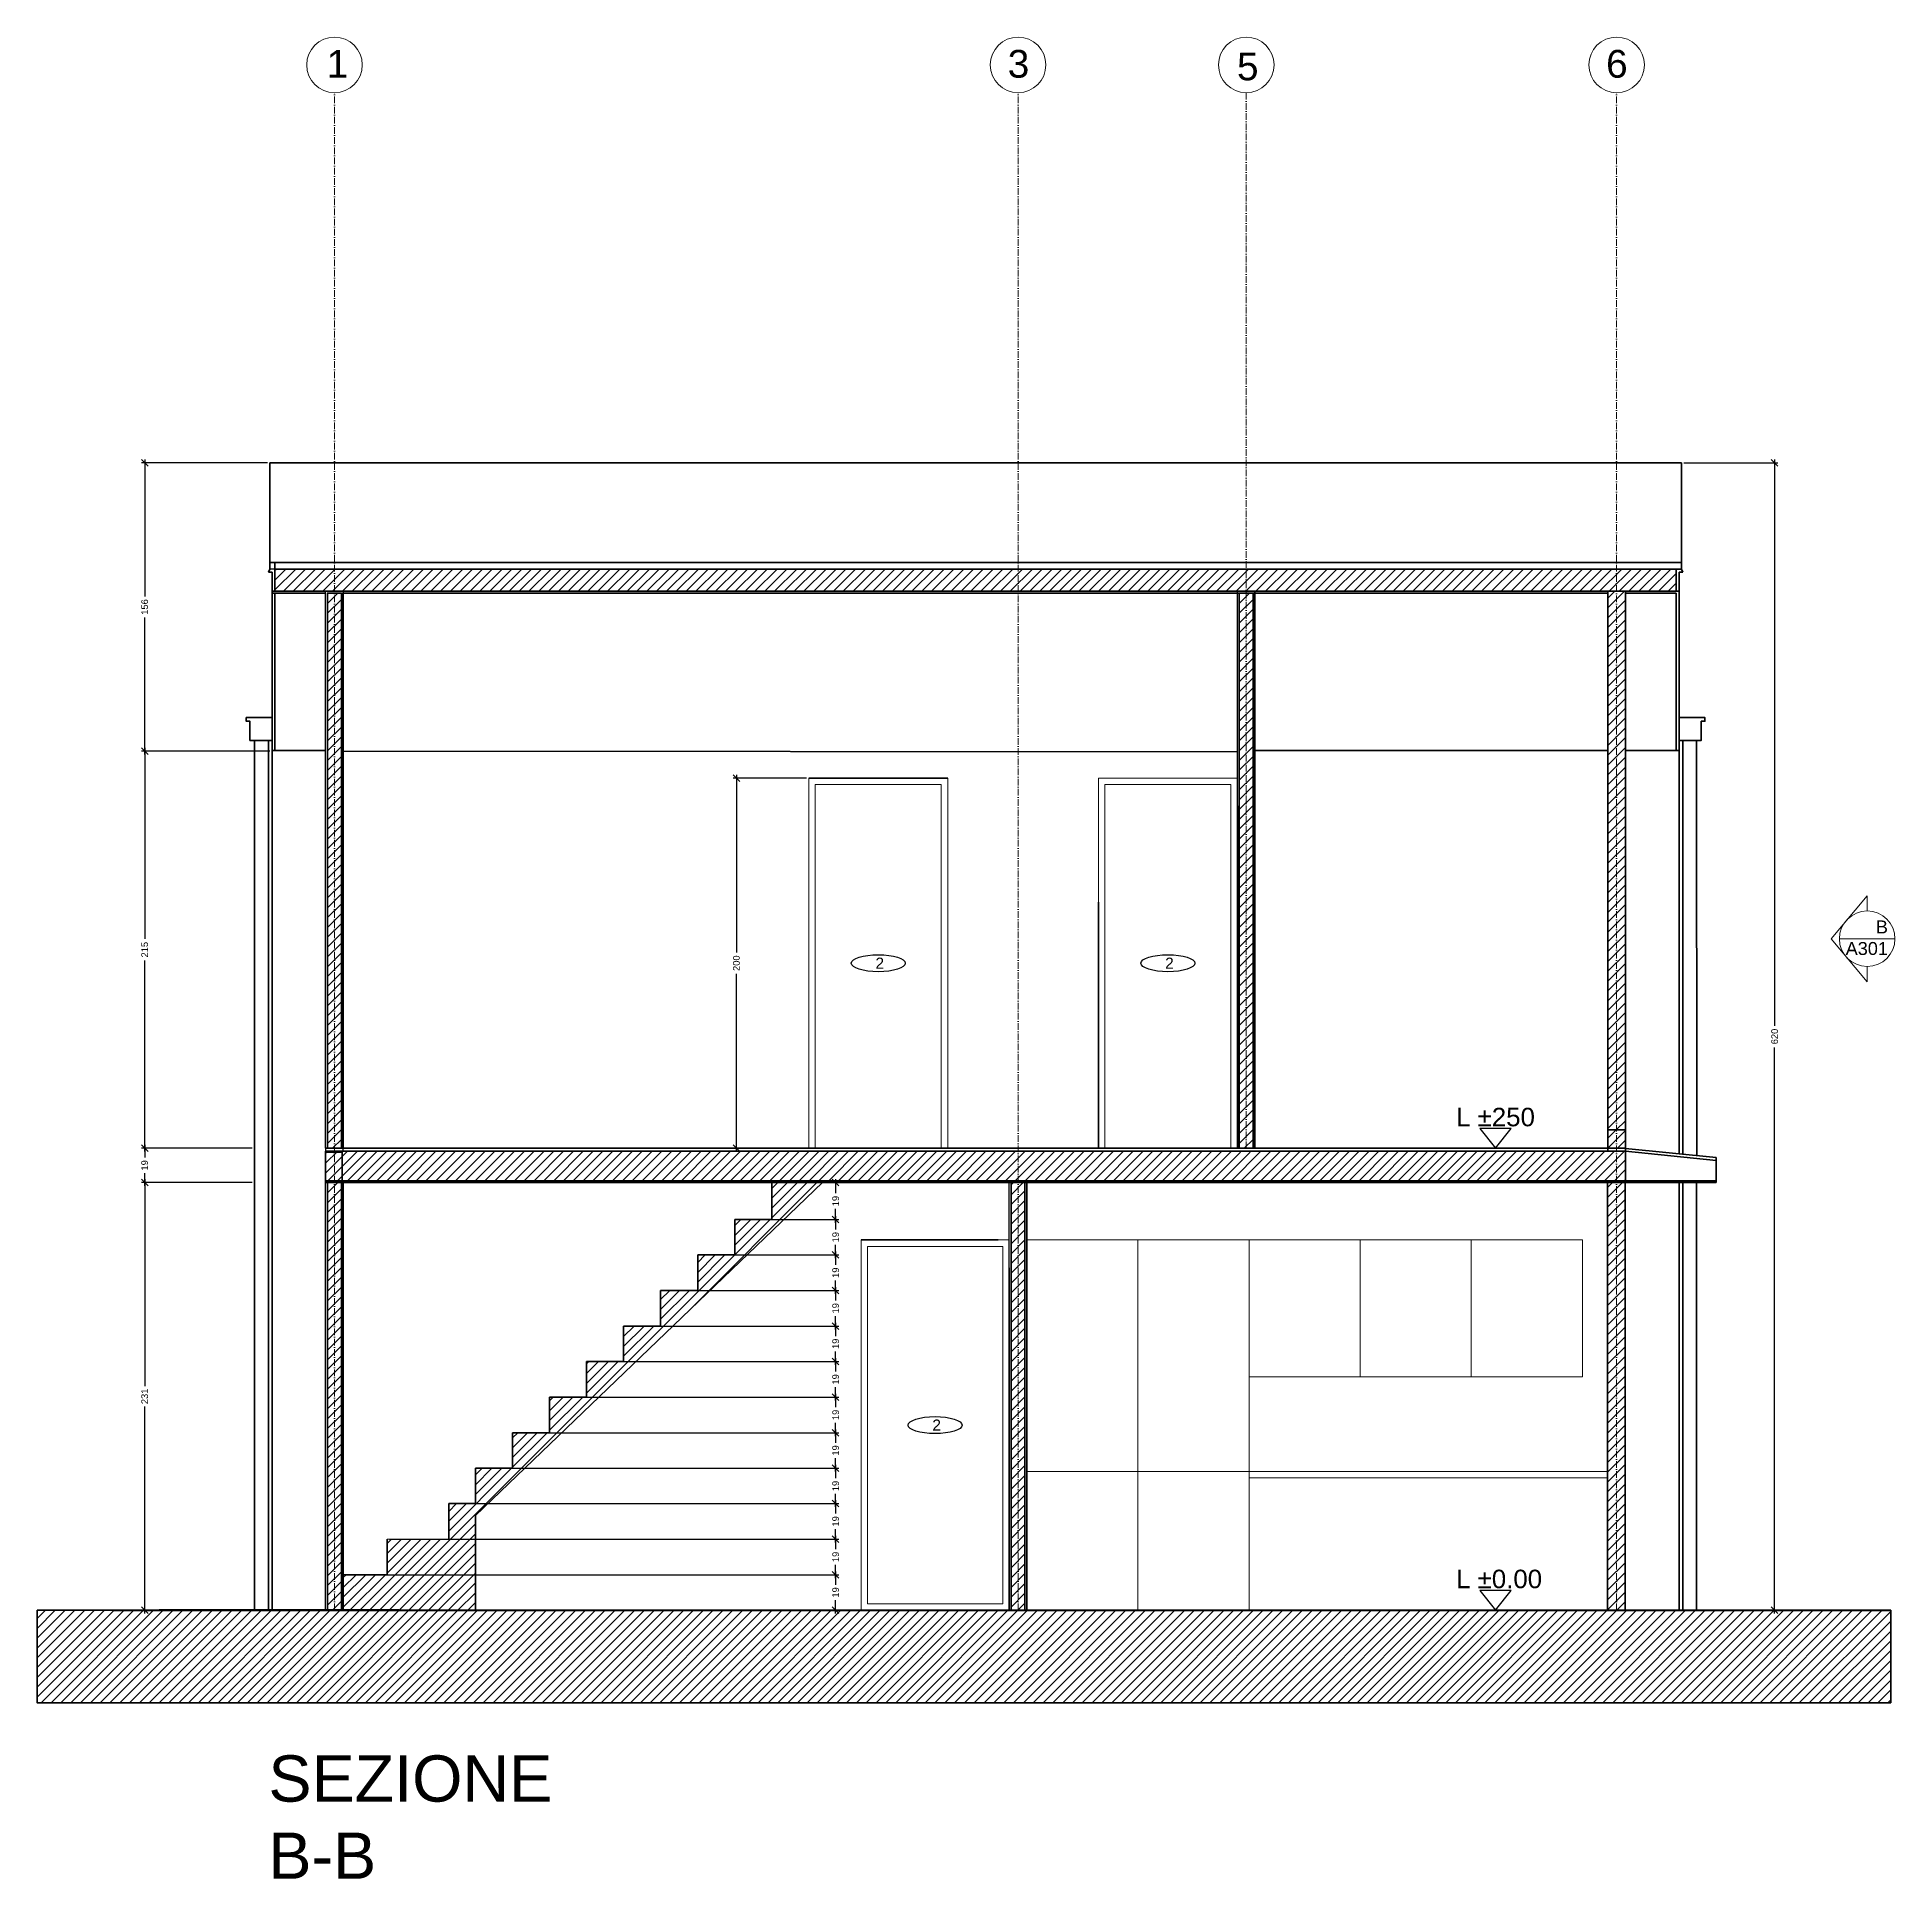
# Model space of a CAD drawing. Header units: inches. Extents: x 1080 to 7442, y 249 to 3242.
# Drawn here: x 2500 to 3504, y 249 to 1244 of the extents above; entities that cross this region are included whole.
import ezdxf

# ---------------------------------------------------------------- set-up
doc = ezdxf.new("R2010")
doc.units = ezdxf.units.IN
doc.header["$MEASUREMENT"] = 0
doc.linetypes.add('ACAD_ISO10W100', pattern=[18, 12, -3, 0, -3])
for name, color, linetype, lineweight in [('ARREDI', 8, 'Continuous', 18), ('CAMPITURE', 7, 'Continuous', 25), ('INFISSI', 130, 'Continuous', 13), ('NUMERAZIONE', 30, 'Continuous', 25), ('quote nuove', 253, 'Continuous', 18), ('STRUTTURA', 7, 'Continuous', 35)]:
    doc.layers.add(name, color=color, linetype=linetype, lineweight=lineweight)
doc.styles.add('ARIAL', font='Arial.ttf')
doc.styles.get("Standard").update_dxf_attribs({"font": 'Arial.ttf'})
doc.dimstyles.new('TICK_36', dxfattribs={"dimtxt": 3.6, "dimasz": 3.6, "dimexe": 1.8, "dimexo": 1.2, "dimgap": 1.8, "dimtad": 0, "dimdec": 0, "dimzin": 0, "dimdsep": 46, "dimtxsty": 'ARIAL', "dimblk": 'OBLIQUE', "dimcen": 1.8, "dimdle": 1.8, "dimclrd": 256, "dimclrt": 256, "dimadec": 0, "dimazin": 0, "dimtfac": 1, "dimtdec": 0, "dimtmove": 1, "dimatfit": 3, "dimldrblk": 'OPEN90', "dimfxl": 1, "dimtfill": 1, "dimtolj": 1, "dimtzin": 0, "dimarcsym": 0})
pattern_1 = [(45, (2495.4244, -1418.4043), (-2.6516504, 2.6516504), [])]

msp = doc.modelspace()

# ---------------------------------------------------------------- texts
at = {"layer": 'NUMERAZIONE'}
for s, p in [('L ±250', (3266.6, 655.6)), ('L ±0.00', (3266.6, 406.1))]:
    msp.add_text(s, height=9.99, dxfattribs=at).set_placement(p)
at = {"layer": 'NUMERAZIONE', "lineweight": 0, "insert": (3499.8, 766.8), "char_height": 7, "attachment_point": 3}
msp.add_mtext_dynamic_manual_height_columns('\\pt7,14;  B\\P\\pi-7,l7,tz;A301', width=18.82, gutter_width=12.5, heights=[0], dxfattribs=at)
at = {"layer": 'NUMERAZIONE', "ltscale": 0.1, "char_height": 6, "attachment_point": 1}
for insert in [(2953.1, 746.7), (3109.5, 746.7), (2983.8, 497.2)]:
    msp.add_mtext_dynamic_manual_height_columns('2', width=0.582, gutter_width=12.5, heights=[0], dxfattribs=dict(at, insert=insert))
at = {"layer": 'quote nuove', "color": 253, "lineweight": 0, "char_height": 15, "attachment_point": 1}
for s, insert in [('1', (2656.8, 1237)), ('3', (3024.5, 1237)), ('5', (3148.3, 1235.6)), ('6', (3347.6, 1237))]:
    msp.add_mtext_dynamic_manual_height_columns(s, width=15.192, gutter_width=12.5, heights=[0], dxfattribs=dict(at, insert=insert))
at = {"layer": 'STRUTTURA', "ltscale": 0.1, "insert": (2625.3, 315.8), "char_height": 25, "attachment_point": 1}
msp.add_mtext_dynamic_manual_height_columns('SEZIONE B-B', width=23.993, gutter_width=12.5, heights=[0], dxfattribs=at)

# ---------------------------------------------------------------- blocks, each defined once
blk = doc.blocks.new('_Oblique')
at = {"color": 0, "linetype": 'ByBlock', "lineweight": -2}
blk.add_line((-0.5, -0.5), (0.5, 0.5), dxfattribs=at)
blk = doc.blocks.new('*D54')
at = {"layer": 'quote nuove', "color": 0, "lineweight": -2, "transparency": 16777216}
for p, q in [((3389.5, 1013.9), (3440.4, 1013.9)), ((3389.5, 394.2), (3440.4, 394.2))]:
    blk.add_line(p, q, dxfattribs=at)
at = {"layer": 'quote nuove', "lineweight": -2, "transparency": 16777216}
for p, q in [((3438.6, 1015.7), (3438.6, 709.9)), ((3438.6, 392.4), (3438.6, 698.2))]:
    blk.add_line(p, q, dxfattribs=at)
at = {"layer": 'quote nuove', "lineweight": -2, "transparency": 16777216, "xscale": 3.6, "yscale": 3.6, "zscale": 3.6}
for p, rotation in [((3438.6, 1013.9), 90), ((3438.6, 394.2), 270)]:
    blk.add_blockref('_Oblique', p, dxfattribs=dict(at, rotation=rotation))
at = {"layer": 'quote nuove', "transparency": 16777216, "insert": (3438.6, 704.1), "char_height": 3.6, "attachment_point": 5, "rotation": 90, "style": 'ARIAL', "bg_fill": 3, "box_fill_scale": 1.25, "bg_fill_color": 256, "bg_fill_true_color": 13158600, "bg_fill_transparency": 0}
blk.add_mtext('\\A1;620', dxfattribs=at)
blk = doc.blocks.new('_Open90')
at = {"color": 0, "linetype": 'ByBlock', "lineweight": -2}
for p, q in [((0, 0), (-1, 0)), ((-0.5, 0.5), (0, 0)), ((0, 0), (-0.5, -0.5))]:
    blk.add_line(p, q, dxfattribs=at)
blk = doc.blocks.new('*D86')
at = {"layer": 'quote nuove', "color": 0, "lineweight": -2, "transparency": 16777216}
for p, q in [((2915.9, 843.7), (2876.2, 843.7)), ((2915.9, 643.7), (2876.2, 643.7))]:
    blk.add_line(p, q, dxfattribs=at)
at = {"layer": 'quote nuove', "lineweight": -2, "transparency": 16777216}
for p, q in [((2878, 845.5), (2878, 749.5)), ((2878, 641.9), (2878, 737.9))]:
    blk.add_line(p, q, dxfattribs=at)
at = {"layer": 'quote nuove', "lineweight": -2, "transparency": 16777216, "xscale": 3.6, "yscale": 3.6, "zscale": 3.6}
for p, rotation in [((2878, 843.7), 90), ((2878, 643.7), 270)]:
    blk.add_blockref('_Oblique', p, dxfattribs=dict(at, rotation=rotation))
at = {"layer": 'quote nuove', "transparency": 16777216, "insert": (2878, 743.7), "char_height": 3.6, "attachment_point": 5, "rotation": 90, "style": 'ARIAL', "bg_fill": 3, "box_fill_scale": 1.25, "bg_fill_color": 256, "bg_fill_true_color": 13158600, "bg_fill_transparency": 0}
blk.add_mtext('\\A1;200', dxfattribs=at)
blk = doc.blocks.new('*D63')
at = {"layer": 'quote nuove', "color": 0, "lineweight": -2, "transparency": 16777216}
for p, q in [((2616.6, 625.2), (2556.7, 625.2)), ((2616.6, 394.2), (2556.7, 394.2))]:
    blk.add_line(p, q, dxfattribs=at)
at = {"layer": 'quote nuove', "lineweight": -2, "transparency": 16777216}
for p, q in [((2558.5, 627), (2558.5, 515.2)), ((2558.5, 392.4), (2558.5, 504.2))]:
    blk.add_line(p, q, dxfattribs=at)
at = {"layer": 'quote nuove', "lineweight": -2, "transparency": 16777216, "xscale": 3.6, "yscale": 3.6, "zscale": 3.6}
for p, rotation in [((2558.5, 625.2), 90), ((2558.5, 394.2), 270)]:
    blk.add_blockref('_Oblique', p, dxfattribs=dict(at, rotation=rotation))
at = {"layer": 'quote nuove', "transparency": 16777216, "insert": (2558.5, 509.7), "char_height": 3.6, "attachment_point": 5, "rotation": 90, "style": 'ARIAL', "bg_fill": 3, "box_fill_scale": 1.25, "bg_fill_color": 256, "bg_fill_true_color": 13158600, "bg_fill_transparency": 0}
blk.add_mtext('\\A1;231', dxfattribs=at)
blk = doc.blocks.new('*D64')
at = {"layer": 'quote nuove', "color": 0, "lineweight": -2, "transparency": 16777216}
for p, q in [((2616.6, 643.7), (2556.7, 643.7)), ((2616.6, 625.2), (2556.7, 625.2))]:
    blk.add_line(p, q, dxfattribs=at)
at = {"layer": 'quote nuove', "lineweight": -2, "transparency": 16777216}
for p, q in [((2558.5, 645.5), (2558.5, 638.7)), ((2558.5, 623.4), (2558.5, 630.2))]:
    blk.add_line(p, q, dxfattribs=at)
at = {"layer": 'quote nuove', "lineweight": -2, "transparency": 16777216, "xscale": 3.6, "yscale": 3.6, "zscale": 3.6}
for p, rotation in [((2558.5, 643.7), 90), ((2558.5, 625.2), 270)]:
    blk.add_blockref('_Oblique', p, dxfattribs=dict(at, rotation=rotation))
at = {"layer": 'quote nuove', "transparency": 16777216, "insert": (2558.5, 634.5), "char_height": 3.6, "attachment_point": 5, "rotation": 90, "style": 'ARIAL', "bg_fill": 3, "box_fill_scale": 1.25, "bg_fill_color": 256, "bg_fill_true_color": 13158600, "bg_fill_transparency": 0}
blk.add_mtext('\\A1;19', dxfattribs=at)
blk = doc.blocks.new('*D65')
at = {"layer": 'quote nuove', "color": 0, "lineweight": -2, "transparency": 16777216}
for p, q in [((2626.1, 858.2), (2556.7, 858.2)), ((2616.6, 643.7), (2556.7, 643.7))]:
    blk.add_line(p, q, dxfattribs=at)
at = {"layer": 'quote nuove', "lineweight": -2, "transparency": 16777216}
for p, q in [((2558.5, 860), (2558.5, 756.8)), ((2558.5, 641.9), (2558.5, 745.1))]:
    blk.add_line(p, q, dxfattribs=at)
at = {"layer": 'quote nuove', "lineweight": -2, "transparency": 16777216, "xscale": 3.6, "yscale": 3.6, "zscale": 3.6}
for p, rotation in [((2558.5, 858.2), 90), ((2558.5, 643.7), 270)]:
    blk.add_blockref('_Oblique', p, dxfattribs=dict(at, rotation=rotation))
at = {"layer": 'quote nuove', "transparency": 16777216, "insert": (2558.5, 751), "char_height": 3.6, "attachment_point": 5, "rotation": 90, "style": 'ARIAL', "bg_fill": 3, "box_fill_scale": 1.25, "bg_fill_color": 256, "bg_fill_true_color": 13158600, "bg_fill_transparency": 0}
blk.add_mtext('\\A1;215', dxfattribs=at)
blk = doc.blocks.new('*D71')
at = {"layer": 'quote nuove', "color": 0, "lineweight": -2, "transparency": 16777216}
for p, q in [((2666.9, 413.4), (2933.4, 413.4)), ((2667, 394.2), (2933.4, 394.2))]:
    blk.add_line(p, q, dxfattribs=at)
at = {"layer": 'quote nuove', "lineweight": -2, "transparency": 16777216}
for p, q in [((2931.6, 415.2), (2931.6, 408)), ((2931.6, 392.4), (2931.6, 399.6))]:
    blk.add_line(p, q, dxfattribs=at)
at = {"layer": 'quote nuove', "lineweight": -2, "transparency": 16777216, "xscale": 3.6, "yscale": 3.6, "zscale": 3.6}
for p, rotation in [((2931.6, 413.4), 90), ((2931.6, 394.2), 270)]:
    blk.add_blockref('_Oblique', p, dxfattribs=dict(at, rotation=rotation))
at = {"layer": 'quote nuove', "transparency": 16777216, "insert": (2931.6, 403.8), "char_height": 3.6, "attachment_point": 5, "rotation": 90, "style": 'ARIAL', "bg_fill": 3, "box_fill_scale": 1.25, "bg_fill_color": 256, "bg_fill_true_color": 13158600, "bg_fill_transparency": 0}
blk.add_mtext('\\A1;19', dxfattribs=at)
blk = doc.blocks.new('*D72')
at = {"layer": 'quote nuove', "color": 0, "lineweight": -2, "transparency": 16777216}
for p, q in [((2690.6, 432.6), (2933.4, 432.6)), ((2690.6, 413.4), (2933.4, 413.4))]:
    blk.add_line(p, q, dxfattribs=at)
at = {"layer": 'quote nuove', "lineweight": -2, "transparency": 16777216}
for p, q in [((2931.6, 434.4), (2931.6, 427.2)), ((2931.6, 411.6), (2931.6, 418.8))]:
    blk.add_line(p, q, dxfattribs=at)
at = {"layer": 'quote nuove', "lineweight": -2, "transparency": 16777216, "xscale": 3.6, "yscale": 3.6, "zscale": 3.6}
for p, rotation in [((2931.6, 432.6), 90), ((2931.6, 413.4), 270)]:
    blk.add_blockref('_Oblique', p, dxfattribs=dict(at, rotation=rotation))
at = {"layer": 'quote nuove', "transparency": 16777216, "insert": (2931.6, 423), "char_height": 3.6, "attachment_point": 5, "rotation": 90, "style": 'ARIAL', "bg_fill": 3, "box_fill_scale": 1.25, "bg_fill_color": 256, "bg_fill_true_color": 13158600, "bg_fill_transparency": 0}
blk.add_mtext('\\A1;19', dxfattribs=at)
blk = doc.blocks.new('*D73')
at = {"layer": 'quote nuove', "color": 0, "lineweight": -2, "transparency": 16777216}
for p, q in [((2723.9, 451.8), (2933.4, 451.8)), ((2723.9, 432.6), (2933.4, 432.6))]:
    blk.add_line(p, q, dxfattribs=at)
at = {"layer": 'quote nuove', "lineweight": -2, "transparency": 16777216}
for p, q in [((2931.6, 453.6), (2931.6, 446.4)), ((2931.6, 430.8), (2931.6, 437.9))]:
    blk.add_line(p, q, dxfattribs=at)
at = {"layer": 'quote nuove', "lineweight": -2, "transparency": 16777216, "xscale": 3.6, "yscale": 3.6, "zscale": 3.6}
for p, rotation in [((2931.6, 451.8), 90), ((2931.6, 432.6), 270)]:
    blk.add_blockref('_Oblique', p, dxfattribs=dict(at, rotation=rotation))
at = {"layer": 'quote nuove', "transparency": 16777216, "insert": (2931.6, 442.2), "char_height": 3.6, "attachment_point": 5, "rotation": 90, "style": 'ARIAL', "bg_fill": 3, "box_fill_scale": 1.25, "bg_fill_color": 256, "bg_fill_true_color": 13158600, "bg_fill_transparency": 0}
blk.add_mtext('\\A1;19', dxfattribs=at)
blk = doc.blocks.new('*D74')
at = {"layer": 'quote nuove', "lineweight": -2, "transparency": 16777216}
for p, q in [((2931.6, 472.7), (2931.6, 465.6)), ((2931.6, 450), (2931.6, 457.1))]:
    blk.add_line(p, q, dxfattribs=at)
at = {"layer": 'quote nuove', "color": 0, "lineweight": -2, "transparency": 16777216}
for p, q in [((2738.3, 470.9), (2933.4, 470.9)), ((2738.3, 451.8), (2933.4, 451.8))]:
    blk.add_line(p, q, dxfattribs=at)
at = {"layer": 'quote nuove', "lineweight": -2, "transparency": 16777216, "xscale": 3.6, "yscale": 3.6, "zscale": 3.6}
for p, rotation in [((2931.6, 470.9), 90), ((2931.6, 451.8), 270)]:
    blk.add_blockref('_Oblique', p, dxfattribs=dict(at, rotation=rotation))
at = {"layer": 'quote nuove', "transparency": 16777216, "insert": (2931.6, 461.3), "char_height": 3.6, "attachment_point": 5, "rotation": 90, "style": 'ARIAL', "bg_fill": 3, "box_fill_scale": 1.25, "bg_fill_color": 256, "bg_fill_true_color": 13158600, "bg_fill_transparency": 0}
blk.add_mtext('\\A1;19', dxfattribs=at)
blk = doc.blocks.new('*D75')
at = {"layer": 'quote nuove', "lineweight": -2, "transparency": 16777216}
for p, q in [((2931.6, 491.9), (2931.6, 484.7)), ((2931.6, 469.1), (2931.6, 476.3))]:
    blk.add_line(p, q, dxfattribs=at)
at = {"layer": 'quote nuove', "color": 0, "lineweight": -2, "transparency": 16777216}
for p, q in [((2758.3, 490.1), (2933.4, 490.1)), ((2758.3, 470.9), (2933.4, 470.9))]:
    blk.add_line(p, q, dxfattribs=at)
at = {"layer": 'quote nuove', "lineweight": -2, "transparency": 16777216, "xscale": 3.6, "yscale": 3.6, "zscale": 3.6}
for p, rotation in [((2931.6, 490.1), 90), ((2931.6, 470.9), 270)]:
    blk.add_blockref('_Oblique', p, dxfattribs=dict(at, rotation=rotation))
at = {"layer": 'quote nuove', "transparency": 16777216, "insert": (2931.6, 480.5), "char_height": 3.6, "attachment_point": 5, "rotation": 90, "style": 'ARIAL', "bg_fill": 3, "box_fill_scale": 1.25, "bg_fill_color": 256, "bg_fill_true_color": 13158600, "bg_fill_transparency": 0}
blk.add_mtext('\\A1;19', dxfattribs=at)
blk = doc.blocks.new('*D76')
at = {"layer": 'quote nuove', "color": 0, "lineweight": -2, "transparency": 16777216}
for p, q in [((2778.3, 509.3), (2933.4, 509.3)), ((2778.3, 490.1), (2933.4, 490.1))]:
    blk.add_line(p, q, dxfattribs=at)
at = {"layer": 'quote nuove', "lineweight": -2, "transparency": 16777216}
for p, q in [((2931.6, 511.1), (2931.6, 503.9)), ((2931.6, 488.3), (2931.6, 495.5))]:
    blk.add_line(p, q, dxfattribs=at)
at = {"layer": 'quote nuove', "lineweight": -2, "transparency": 16777216, "xscale": 3.6, "yscale": 3.6, "zscale": 3.6}
for p, rotation in [((2931.6, 509.3), 90), ((2931.6, 490.1), 270)]:
    blk.add_blockref('_Oblique', p, dxfattribs=dict(at, rotation=rotation))
at = {"layer": 'quote nuove', "transparency": 16777216, "insert": (2931.6, 499.7), "char_height": 3.6, "attachment_point": 5, "rotation": 90, "style": 'ARIAL', "bg_fill": 3, "box_fill_scale": 1.25, "bg_fill_color": 256, "bg_fill_true_color": 13158600, "bg_fill_transparency": 0}
blk.add_mtext('\\A1;19', dxfattribs=at)
blk = doc.blocks.new('*D77')
at = {"layer": 'quote nuove', "color": 0, "lineweight": -2, "transparency": 16777216}
for p, q in [((2798.3, 528.5), (2933.4, 528.5)), ((2798.3, 509.3), (2933.4, 509.3))]:
    blk.add_line(p, q, dxfattribs=at)
at = {"layer": 'quote nuove', "lineweight": -2, "transparency": 16777216}
for p, q in [((2931.6, 530.3), (2931.6, 523.1)), ((2931.6, 507.5), (2931.6, 514.7))]:
    blk.add_line(p, q, dxfattribs=at)
at = {"layer": 'quote nuove', "lineweight": -2, "transparency": 16777216, "xscale": 3.6, "yscale": 3.6, "zscale": 3.6}
for p, rotation in [((2931.6, 528.5), 90), ((2931.6, 509.3), 270)]:
    blk.add_blockref('_Oblique', p, dxfattribs=dict(at, rotation=rotation))
at = {"layer": 'quote nuove', "transparency": 16777216, "insert": (2931.6, 518.9), "char_height": 3.6, "attachment_point": 5, "rotation": 90, "style": 'ARIAL', "bg_fill": 3, "box_fill_scale": 1.25, "bg_fill_color": 256, "bg_fill_true_color": 13158600, "bg_fill_transparency": 0}
blk.add_mtext('\\A1;19', dxfattribs=at)
blk = doc.blocks.new('*D78')
at = {"layer": 'quote nuove', "color": 0, "lineweight": -2, "transparency": 16777216}
for p, q in [((2818.3, 547.7), (2933.4, 547.7)), ((2818.3, 528.5), (2933.4, 528.5))]:
    blk.add_line(p, q, dxfattribs=at)
at = {"layer": 'quote nuove', "lineweight": -2, "transparency": 16777216}
for p, q in [((2931.6, 549.5), (2931.6, 542.3)), ((2931.6, 526.7), (2931.6, 533.9))]:
    blk.add_line(p, q, dxfattribs=at)
at = {"layer": 'quote nuove', "lineweight": -2, "transparency": 16777216, "xscale": 3.6, "yscale": 3.6, "zscale": 3.6}
for p, rotation in [((2931.6, 547.7), 90), ((2931.6, 528.5), 270)]:
    blk.add_blockref('_Oblique', p, dxfattribs=dict(at, rotation=rotation))
at = {"layer": 'quote nuove', "transparency": 16777216, "insert": (2931.6, 538.1), "char_height": 3.6, "attachment_point": 5, "rotation": 90, "style": 'ARIAL', "bg_fill": 3, "box_fill_scale": 1.25, "bg_fill_color": 256, "bg_fill_true_color": 13158600, "bg_fill_transparency": 0}
blk.add_mtext('\\A1;19', dxfattribs=at)
blk = doc.blocks.new('*D79')
at = {"layer": 'quote nuove', "color": 0, "lineweight": -2, "transparency": 16777216}
for p, q in [((2838.3, 566.9), (2933.4, 566.9)), ((2838.3, 547.7), (2933.4, 547.7))]:
    blk.add_line(p, q, dxfattribs=at)
at = {"layer": 'quote nuove', "lineweight": -2, "transparency": 16777216}
for p, q in [((2931.6, 568.7), (2931.6, 561.5)), ((2931.6, 545.9), (2931.6, 553.1))]:
    blk.add_line(p, q, dxfattribs=at)
at = {"layer": 'quote nuove', "lineweight": -2, "transparency": 16777216, "xscale": 3.6, "yscale": 3.6, "zscale": 3.6}
for p, rotation in [((2931.6, 566.9), 90), ((2931.6, 547.7), 270)]:
    blk.add_blockref('_Oblique', p, dxfattribs=dict(at, rotation=rotation))
at = {"layer": 'quote nuove', "transparency": 16777216, "insert": (2931.6, 557.3), "char_height": 3.6, "attachment_point": 5, "rotation": 90, "style": 'ARIAL', "bg_fill": 3, "box_fill_scale": 1.25, "bg_fill_color": 256, "bg_fill_true_color": 13158600, "bg_fill_transparency": 0}
blk.add_mtext('\\A1;19', dxfattribs=at)
blk = doc.blocks.new('*D80')
at = {"layer": 'quote nuove', "color": 0, "lineweight": -2, "transparency": 16777216}
for p, q in [((2858.3, 586.1), (2933.4, 586.1)), ((2858.3, 566.9), (2933.4, 566.9))]:
    blk.add_line(p, q, dxfattribs=at)
at = {"layer": 'quote nuove', "lineweight": -2, "transparency": 16777216}
for p, q in [((2931.6, 587.9), (2931.6, 580.7)), ((2931.6, 565.1), (2931.6, 572.3))]:
    blk.add_line(p, q, dxfattribs=at)
at = {"layer": 'quote nuove', "lineweight": -2, "transparency": 16777216, "xscale": 3.6, "yscale": 3.6, "zscale": 3.6}
for p, rotation in [((2931.6, 586.1), 90), ((2931.6, 566.9), 270)]:
    blk.add_blockref('_Oblique', p, dxfattribs=dict(at, rotation=rotation))
at = {"layer": 'quote nuove', "transparency": 16777216, "insert": (2931.6, 576.5), "char_height": 3.6, "attachment_point": 5, "rotation": 90, "style": 'ARIAL', "bg_fill": 3, "box_fill_scale": 1.25, "bg_fill_color": 256, "bg_fill_true_color": 13158600, "bg_fill_transparency": 0}
blk.add_mtext('\\A1;19', dxfattribs=at)
blk = doc.blocks.new('*D81')
at = {"layer": 'quote nuove', "color": 0, "lineweight": -2, "transparency": 16777216}
for p, q in [((2878.3, 605.3), (2933.4, 605.3)), ((2878.3, 586.1), (2933.4, 586.1))]:
    blk.add_line(p, q, dxfattribs=at)
at = {"layer": 'quote nuove', "lineweight": -2, "transparency": 16777216}
for p, q in [((2931.6, 607.1), (2931.6, 599.9)), ((2931.6, 584.3), (2931.6, 591.5))]:
    blk.add_line(p, q, dxfattribs=at)
at = {"layer": 'quote nuove', "lineweight": -2, "transparency": 16777216, "xscale": 3.6, "yscale": 3.6, "zscale": 3.6}
for p, rotation in [((2931.6, 605.3), 90), ((2931.6, 586.1), 270)]:
    blk.add_blockref('_Oblique', p, dxfattribs=dict(at, rotation=rotation))
at = {"layer": 'quote nuove', "transparency": 16777216, "insert": (2931.6, 595.7), "char_height": 3.6, "attachment_point": 5, "rotation": 90, "style": 'ARIAL', "bg_fill": 3, "box_fill_scale": 1.25, "bg_fill_color": 256, "bg_fill_true_color": 13158600, "bg_fill_transparency": 0}
blk.add_mtext('\\A1;19', dxfattribs=at)
blk = doc.blocks.new('*D82')
at = {"layer": 'quote nuove', "color": 0, "lineweight": -2, "transparency": 16777216}
for p, q in [((2898.3, 625.2), (2933.4, 625.2)), ((2898.3, 605.3), (2933.4, 605.3))]:
    blk.add_line(p, q, dxfattribs=at)
at = {"layer": 'quote nuove', "lineweight": -2, "transparency": 16777216}
for p, q in [((2931.6, 627), (2931.6, 619.5)), ((2931.6, 603.5), (2931.6, 611))]:
    blk.add_line(p, q, dxfattribs=at)
at = {"layer": 'quote nuove', "lineweight": -2, "transparency": 16777216, "xscale": 3.6, "yscale": 3.6, "zscale": 3.6}
for p, rotation in [((2931.6, 625.2), 90), ((2931.6, 605.3), 270)]:
    blk.add_blockref('_Oblique', p, dxfattribs=dict(at, rotation=rotation))
at = {"layer": 'quote nuove', "transparency": 16777216, "insert": (2931.6, 615.2), "char_height": 3.6, "attachment_point": 5, "rotation": 90, "style": 'ARIAL', "bg_fill": 3, "box_fill_scale": 1.25, "bg_fill_color": 256, "bg_fill_true_color": 13158600, "bg_fill_transparency": 0}
blk.add_mtext('\\A1;19', dxfattribs=at)
blk = doc.blocks.new('*D96')
at = {"layer": 'quote nuove', "color": 0, "lineweight": -2, "transparency": 16777216}
for p, q in [((2624.9, 1013.9), (2556.7, 1013.9)), ((2624.9, 858.2), (2556.7, 858.2))]:
    blk.add_line(p, q, dxfattribs=at)
at = {"layer": 'quote nuove', "lineweight": -2, "transparency": 16777216}
for p, q in [((2558.5, 1015.7), (2558.5, 941.7)), ((2558.5, 856.4), (2558.5, 930.5))]:
    blk.add_line(p, q, dxfattribs=at)
at = {"layer": 'quote nuove', "lineweight": -2, "transparency": 16777216, "xscale": 3.6, "yscale": 3.6, "zscale": 3.6}
for p, rotation in [((2558.5, 1013.9), 90), ((2558.5, 858.2), 270)]:
    blk.add_blockref('_Oblique', p, dxfattribs=dict(at, rotation=rotation))
at = {"layer": 'quote nuove', "transparency": 16777216, "insert": (2558.5, 936.1), "char_height": 3.6, "attachment_point": 5, "rotation": 90, "style": 'ARIAL', "bg_fill": 3, "box_fill_scale": 1.25, "bg_fill_color": 256, "bg_fill_true_color": 13158600, "bg_fill_transparency": 0}
blk.add_mtext('\\A1;156', dxfattribs=at)

# ---------------------------------------------------------------- hatches: boundary and pattern name
at = {"layer": 'CAMPITURE'}
h = msp.add_hatch(dxfattribs=at)
h.set_pattern_fill('ANSI31', color=0, scale=30)
h.set_pattern_definition([(45, (2003.1382, -1418.4064), (-2.6516504, 2.6516504), [])])
h.paths.add_polyline_path([(2657.2, 643.7), (2664.7, 643.7), (2664.7, 943.6), (2657.2, 943.6)])
h = msp.add_hatch(dxfattribs=at)
h.set_pattern_fill('ANSI31', color=0, scale=30)
h.set_pattern_definition(pattern_1)
h.paths.add_polyline_path([(3149.5, 643.7), (3157, 643.7), (3157, 943.6), (3149.5, 943.6)])
h = msp.add_hatch(dxfattribs=at)
h.set_pattern_fill('ANSI31', color=0, scale=30)
h.set_pattern_definition(pattern_1)
h.paths.add_polyline_path([(3348.5, 653.7), (3358, 653.7), (3358.1, 944.6), (3348.6, 944.6)])
h.paths.add_polyline_path([(3348.4, 394.2), (3357.9, 394.2), (3357.9, 625.2), (3348.4, 625.2)])
h.paths.add_polyline_path([(3358.1, 944.6), (3348.6, 944.6), (3348.6, 944.6), (3358.1, 944.6)])
h = msp.add_hatch(dxfattribs=at)
h.set_pattern_fill('ANSI31', color=0, scale=30)
h.set_pattern_definition(pattern_1)
h.paths.add_polyline_path([(3358, 643.7), (3358, 653.7), (3348.5, 653.7), (3348.5, 643.7)])
h = msp.add_hatch(dxfattribs=at)
h.set_pattern_fill('ANSI31', color=256, scale=30)
h.set_pattern_definition(pattern_1)
h.paths.add_polyline_path([(3358.1, 642.2), (3157, 642.2), (3157, 641.7), (3149.5, 641.7), (3149.5, 642.2), (2656.2, 642.2), (2656.2, 626.2), (3358.1, 626.2)])
h.paths.add_polyline_path([(3033.8, 626.2), (3026.3, 626.2), (3026.3, 625.2), (3033.8, 625.2)])
h = msp.add_hatch(dxfattribs=at)
h.set_pattern_fill('ANSI31', color=256, scale=30)
h.set_pattern_definition(pattern_1)
h.paths.add_polyline_path([(2737.1, 445.4), (2924.5, 625.2), (2897.1, 625.2), (2897.1, 605.3), (2877.1, 605.3), (2877.1, 586.1), (2857.1, 586.1), (2857.1, 566.9), (2837.1, 566.9), (2837.1, 547.7), (2817.1, 547.7), (2817.1, 528.5), (2797.1, 528.5), (2797.1, 509.3), (2777.1, 509.3), (2777.1, 490.1), (2757.1, 490.1), (2757.1, 470.9), (2737.1, 470.9), (2737.1, 451.8), (2722.7, 451.8), (2722.7, 432.6), (2689.4, 432.6), (2689.4, 413.4), (2665.7, 413.4), (2665.7, 394.2), (2737.1, 394.2)])
h = msp.add_hatch(dxfattribs=at)
h.set_pattern_fill('ANSI31', color=0, scale=30)
h.set_pattern_definition(pattern_1)
h.paths.add_polyline_path([(3026.3, 394.2), (3033.8, 394.2), (3033.8, 625.2), (3026.3, 625.2)])

# ---------------------------------------------------------------- linework, layer by layer
for p, q in [((2628.8, 956.6), (2626.1, 956.6)), ((3148.5, 828.7), (3148.5, 643.7)), ((3025.3, 579.2), (3025.3, 394.2)), ((3348.4, 477.2), (3348.4, 474.2))]:
    msp.add_line(p, q)
for points in [[(2656.2, 643.7), (2656.2, 944.6)], [(3148.5, 643.7), (3148.5, 944.6)], [(2656.2, 394.2), (2656.2, 626.2)], [(3025.3, 394.2), (3025.3, 626.2)]]:
    msp.add_lwpolyline(points)
msp.add_lwpolyline([(2656.2, 642.2), (2665.7, 642.2), (2665.7, 643.7), (2656.2, 643.7)], close=True)
at = {"layer": 'ARREDI'}
for p, q in [((3094.8, 594.2), (3034.8, 594.2)), ((3094.8, 394.2), (3094.8, 594.2)), ((3154.8, 594.2), (3094.8, 594.2)), ((3094.8, 594.2), (3094.8, 394.2)), ((3214.8, 594.2), (3154.8, 594.2)), ((3154.8, 594.2), (3154.8, 520.2)), ((3154.8, 394.2), (3154.8, 594.2)), ((3214.8, 520.2), (3214.8, 594.2)), ((3274.8, 594.2), (3214.8, 594.2)), ((3214.8, 594.2), (3214.8, 520.2)), ((3274.8, 520.2), (3274.8, 594.2)), ((3334.8, 594.2), (3274.8, 594.2)), ((3274.8, 594.2), (3274.8, 520.2)), ((3334.8, 520.2), (3334.8, 594.2)), ((3154.8, 520.2), (3214.8, 520.2)), ((3214.8, 520.2), (3274.8, 520.2)), ((3274.8, 520.2), (3334.8, 520.2)), ((3094.8, 477.2), (3094.8, 474.2)), ((3154.8, 477.2), (3154.8, 474.2)), ((3034.8, 469.2), (3094.8, 469.2)), ((3094.8, 469.2), (3154.8, 469.2)), ((3154.8, 469.2), (3348.4, 469.2)), ((3348.4, 465.7), (3154.8, 465.7)), ((2689.4, 432.6), (2722.7, 432.6))]:
    msp.add_line(p, q, dxfattribs=at)
for points in [[(2657.2, 643.7), (2657.2, 943.6)], [(3149.5, 643.7), (3149.5, 943.6)], [(2657.2, 394.2), (2657.2, 625.2)]]:
    msp.add_lwpolyline(points, dxfattribs=at)
at = {"layer": 'INFISSI'}
for p, q in [((2917.1, 643.7), (2917.1, 843.7)), ((3073.5, 643.7), (3073.5, 843.7)), ((3073.5, 843.7), (3148.5, 843.7)), ((2920.6, 840.2), (2988.6, 840.2)), ((2920.6, 643.7), (2920.6, 840.2)), ((2988.6, 840.2), (2988.6, 643.7)), ((3077, 840.2), (3145, 840.2)), ((3077, 643.7), (3077, 840.2)), ((3145, 840.2), (3145, 643.7)), ((2945.3, 394.2), (2945.3, 594.2)), ((2945.3, 594.2), (2945.3, 394.2))]:
    msp.add_line(p, q, dxfattribs=at)
for points in [[(2917.1, 843.7), (2992.1, 843.7), (2992.1, 643.7), (2917.1, 643.7)], [(3073.5, 843.7), (3148.5, 843.7), (3148.5, 643.7), (3073.5, 643.7)], [(2945.3, 394.2), (3025.3, 394.2), (3025.3, 594.2), (2945.3, 594.2)], [(2948.8, 397.7), (3021.8, 397.7), (3021.8, 590.7), (2948.8, 590.7)]]:
    msp.add_lwpolyline(points, close=True, dxfattribs=at)
at = {"layer": 'NUMERAZIONE', "lineweight": 0}
for p, q in [((3469.2, 756.9), (3488.6, 780.1)), ((3488.6, 780.1), (3488.6, 771.9)), ((3469.2, 756.9), (3488.6, 733.7)), ((3473.6, 756.9), (3503.5, 756.9)), ((3488.6, 733.7), (3488.6, 741.9))]:
    msp.add_line(p, q, dxfattribs=at)
at = {"layer": 'NUMERAZIONE'}
for points in [[(3279.5, 654.4), (3287.9, 643.7), (3296.4, 654.4)], [(3279.5, 404.9), (3287.9, 394.2), (3296.4, 404.9)]]:
    msp.add_lwpolyline(points, close=True, dxfattribs=at)
at = {"layer": 'NUMERAZIONE', "lineweight": 0}
msp.add_circle((3488.6, 756.9), 15, dxfattribs=at)
at = {"layer": 'NUMERAZIONE'}
for centre in [(2954.6, 743.7), (3111, 743.7), (2985.3, 494.2)]:
    msp.add_ellipse(centre, major_axis=(14.6, 0), ratio=0.314087, dxfattribs=at)
at = {"layer": 'quote nuove', "color": 253, "linetype": 'ACAD_ISO10W100', "lineweight": 0, "ltscale": 0.3}
for p, q in [((3030.1, 394.2), (3030.1, 1213.9)), ((3153.3, 643.7), (3153.3, 1213.9)), ((3353.2, 394.2), (3353.2, 1213.9))]:
    msp.add_line(p, q, dxfattribs=at)
at = {"layer": 'quote nuove', "color": 253, "lineweight": 0}
for centre in [(2661, 1228.9), (3030.1, 1228.9), (3153.3, 1228.9), (3353.3, 1228.9)]:
    msp.add_circle(centre, 15, dxfattribs=at)
at = {"layer": 'STRUTTURA'}
for p, q in [((2626.1, 956.6), (2625.3, 954.9)), ((2625.3, 954.9), (2627.3, 954.9)), ((2626.1, 962.4), (2626.1, 956.6)), ((2627.3, 943.1), (2627.3, 954.9)), ((2628.8, 944.6), (2628.8, 960.2)), ((2656.2, 944.6), (2627.3, 944.6)), ((2656.2, 943.6), (2627.3, 943.6)), ((2656.2, 944.6), (3004.9, 944.6)), ((2665.7, 943.6), (2944.9, 943.6)), ((2944.9, 943.6), (3016.3, 943.6)), ((3349.6, 944.6), (3004.9, 944.6)), ((3348.6, 943.6), (3013.4, 943.6)), ((2627.3, 858.5), (2656.3, 858.5)), ((2627.3, 858.5), (2627.3, 394.2)), ((2665.7, 858.2), (3148.5, 857.9)), ((3348.6, 858.5), (3158, 858.5)), ((3387, 858.5), (3358.1, 858.5)), ((3387, 858.5), (3387.1, 640.7)), ((2917.1, 843.7), (2992.1, 843.7)), ((3073.5, 643.7), (3073.5, 776.7)), ((3158, 643.7), (3158, 776.7)), ((3358, 653.7), (3348.5, 653.7)), ((3348.5, 653.7), (3348.5, 643.7)), ((3351.3, 653.7), (3355.3, 653.7)), ((3358, 643.7), (3358, 653.7)), ((3166, 643.7), (3073, 643.7)), ((3407.1, 638.7), (3358.1, 643.6)), ((3407.1, 637.2), (3358.1, 642.1)), ((3358.1, 642.1), (3407.1, 637.2)), ((2656.2, 641.7), (2665.2, 641.7)), ((3407.1, 637.2), (3407.1, 638.7)), ((3407.1, 638.7), (3407.1, 625.2)), ((3407.1, 637.2), (3407.1, 626.2)), ((2737.1, 445.4), (2924.5, 625.2)), ((2897.1, 625.2), (2897.1, 605.3)), ((3047.6, 626.2), (3048.6, 626.2)), ((3348.4, 394.2), (3348.4, 625.2)), ((3357, 626.2), (3407.1, 626.2)), ((3357.9, 625.2), (3407.1, 625.2)), ((3357.9, 625.2), (3357.9, 394.2)), ((3407.1, 626.2), (3358.1, 626.2)), ((3387, 625.2), (3387, 623.3)), ((3387, 623.3), (3387, 454.2)), ((2877.1, 605.3), (2877.1, 586.1)), ((2897.1, 605.3), (2877.1, 605.3)), ((2945.3, 594.2), (3019.4, 594.2)), ((3034.8, 594.2), (3034.8, 394.2)), ((2857.1, 586.1), (2857.1, 566.9)), ((2877.1, 586.1), (2857.1, 586.1)), ((2837.1, 566.9), (2837.1, 547.7)), ((2857.1, 566.9), (2837.1, 566.9)), ((2817.1, 547.7), (2817.1, 528.5)), ((2837.1, 547.7), (2817.1, 547.7)), ((2797.1, 528.5), (2797.1, 509.3)), ((2817.1, 528.5), (2797.1, 528.5)), ((2777.1, 509.3), (2777.1, 490.1)), ((2797.1, 509.3), (2777.1, 509.3)), ((2757.1, 490.1), (2757.1, 470.9)), ((2777.1, 490.1), (2757.1, 490.1)), ((2737.1, 470.9), (2737.1, 451.8)), ((2757.1, 470.9), (2737.1, 470.9)), ((2722.7, 451.8), (2722.7, 432.6)), ((2737.1, 451.8), (2722.7, 451.8)), ((3387, 454.2), (3387, 394.2)), ((2737.1, 394.2), (2737.1, 445.4)), ((2689.4, 432.6), (2689.4, 413.4)), ((2689.4, 413.4), (2665.7, 413.4)), ((2656.3, 394.2), (2665.8, 394.2)), ((2658.3, 394.2), (3358, 394.2)), ((2666.8, 394.2), (2918.8, 394.2)), ((3010.5, 394.2), (3006.5, 394.2)), ((3037.3, 394.2), (3032.3, 394.2)), ((3034.8, 394.2), (3094.8, 394.2)), ((3037.3, 394.2), (3042.3, 394.2)), ((3047.5, 394.2), (3043.5, 394.2)), ((3057.4, 394.2), (3061.4, 394.2)), ((3096.4, 394.2), (3100.4, 394.2)), ((3156.1, 394.2), (3160.1, 394.2)), ((3166.3, 394.2), (3171.3, 394.2)), ((3171.2, 394.2), (3176.2, 394.2)), ((3193.1, 394.2), (3197.1, 394.2)), ((3356, 394.2), (3356, 394.2))]:
    msp.add_line(p, q, dxfattribs=at)
at = {"layer": 'STRUTTURA', "linetype": 'Continuous'}
for p, q in [((2656.3, 858.5), (2656.3, 858.5)), ((2656.2, 625.1), (2656.4, 625.2))]:
    msp.add_line(p, q, dxfattribs=at)
at = {"layer": 'STRUTTURA', "lineweight": 100}
for p, q in [((2541.4, 394.2), (3501.3, 394.2)), ((2695.8, 394.2), (2566.3, 394.2))]:
    msp.add_line(p, q, dxfattribs=at)
at = {"layer": 'STRUTTURA'}
for points in [[(2657.2, 643.7), (2664.7, 643.7), (2664.7, 943.6), (2657.2, 943.6)], [(3149.5, 643.7), (3157, 643.7), (3157, 943.6), (3149.5, 943.6)], [(3348.6, 944.6), (3358.1, 944.6), (3358, 642.2), (3348.5, 642.2)], [(2656.2, 642.2), (3358.1, 642.2), (3358.1, 626.2), (2656.2, 626.2)], [(2656.2, 626.2), (2665.2, 626.2), (2665.2, 641.7), (2656.2, 641.7)], [(2897.1, 625.2), (2924.5, 625.2), (2924.5, 626.2), (2897.1, 626.2)], [(3026.3, 394.2), (3033.8, 394.2), (3033.8, 625.2), (3026.3, 625.2)]]:
    msp.add_lwpolyline(points, close=True, dxfattribs=at)
for points in [[(2664.7, 643.7), (2664.7, 943.6)], [(2665.7, 643.7), (2665.7, 944.6)], [(3157, 643.7), (3157, 943.6)], [(3158, 643.7), (3158, 944.6)], [(2627.3, 876.4), (2613.3, 876.4), (2613.3, 874.4), (2615.3, 874.4), (2615.3, 864), (2627.3, 864)], [(3387, 876.4), (3401, 876.4), (3401, 874.4), (3399, 874.4), (3399, 864), (3387, 864)], [(2617.8, 394.2), (2617.8, 864)], [(2625.3, 864), (2625.3, 394.2)], [(3389, 864), (3389.1, 640.5)], [(3396.6, 639.8), (3396.5, 864)], [(2656.2, 643.7), (3358, 643.7)], [(2656.2, 642.2), (3357.1, 642.2)], [(2656.2, 626.2), (3358.1, 626.2)], [(2656.2, 625.2), (3047.6, 625.2)], [(3026.3, 394.2), (3026.3, 626.2)], [(3033.8, 394.2), (3033.8, 626.2)], [(3034.8, 394.2), (3034.8, 626.2)], [(3047.6, 625.2), (3357.9, 625.2)], [(3389, 625.2), (3389, 623.3)], [(3389, 623.3), (3389, 454.2)], [(3396.5, 623.3), (3396.5, 625.2)], [(3396.5, 454.2), (3396.5, 623.3)], [(3389, 454.2), (3389, 394.2)], [(3396.5, 394.2), (3396.5, 454.2)], [(2658.3, 394.2), (2670.3, 394.2)], [(2666.8, 394.2), (2669.8, 394.2)], [(2717.8, 394.2), (2714.8, 394.2)], [(3046.4, 394.2), (3058.4, 394.2)], [(3344, 394.2), (3356, 394.2)]]:
    msp.add_lwpolyline(points, dxfattribs=at)

msp.set_redraw_order([(e.dxf.handle, doc.entitydb.next_handle()) for e in msp.query("TEXT MTEXT ATTDEF DIMENSION ARC_DIMENSION")])  # texts and dimensions are drawn at this point

# ---------------------------------------------------------------- next in the draw order: dimensions: what is measured, and where the dimension line sits
at = {"layer": 'quote nuove'}
for base, p1, p2, picture, middle in [((3438.6, 394.2), (3388.3, 1013.9), (3388.3, 394.2), '*D54', (3438.6, 704.1)), ((2878, 643.7), (2917.1, 843.7), (2917.1, 643.7), '*D86', (2878, 743.7)), ((2558.5, 625.2), (2617.8, 394.2), (2617.8, 625.2), '*D63', (2558.5, 509.7))]:
    dim = msp.add_linear_dim(base=base, p1=p1, p2=p2, angle=90, dimstyle='TICK_36', dxfattribs=at)
    dim.commit()
    dim.dimension.update_dxf_attribs({"geometry": picture, "text_midpoint": middle})

# ---------------------------------------------------------------- next in the draw order: hatches: boundary and pattern name
at = {"layer": 'CAMPITURE'}
h = msp.add_hatch(dxfattribs=at)
h.set_pattern_fill('ANSI31', color=0, scale=30)
h.set_pattern_definition([(45, (3771.2997, -1412.3828), (-2.6516504, 2.6516504), [])])
h.paths.add_polyline_path([(2628.8, 956.6), (2628.8, 944.6), (3385.5, 944.6), (3385.5, 956.6)])
h = msp.add_hatch(dxfattribs=at)
h.set_pattern_fill('ANSI31', color=256, scale=30)
h.set_pattern_definition(pattern_1)
h.paths.add_polyline_path([(2500.4, 394.2), (2500.4, 344.2), (3501.3, 344.2), (3501.3, 394.2)])

# ---------------------------------------------------------------- next in the draw order: linework, layer by layer
at = {"layer": 'STRUTTURA'}
for p, q in [((3387, 943.1), (3387, 954.9)), ((3387, 954.9), (3387.3, 954.9)), ((3389, 954.9), (3387.3, 954.9)), ((3388.3, 962.4), (3388.3, 956.6)), ((3388.3, 956.6), (3389, 954.9)), ((3358.1, 943.6), (3385.5, 943.6)), ((3359.1, 944.6), (3387, 944.6))]:
    msp.add_line(p, q, dxfattribs=at)
for points in [[(2626.1, 962.4), (2626.1, 1013.9), (3388.3, 1013.9), (3388.3, 962.4)], [(2626.1, 960.2), (3388.3, 960.2)], [(2628.8, 956.6), (3388.3, 956.6)], [(3385.5, 943.6), (3385.5, 858.5)], [(3387, 943.1), (3387, 858.5)]]:
    msp.add_lwpolyline(points, dxfattribs=at)
for points in [[(2628.8, 956.6), (3385.5, 956.6), (3385.5, 944.6), (2628.8, 944.6)], [(2500.4, 394.2), (3501.3, 394.2), (3501.3, 344.2), (2500.4, 344.2)]]:
    msp.add_lwpolyline(points, close=True, dxfattribs=at)

# ---------------------------------------------------------------- next in the draw order: dimensions: what is measured, and where the dimension line sits
at = {"layer": 'quote nuove'}
dim = msp.add_linear_dim(base=(2558.5, 643.7), p1=(2617.8, 625.2), p2=(2617.8, 643.7), angle=90, text='19', dimstyle='TICK_36', dxfattribs=at)
dim.commit()
dim.dimension.update_dxf_attribs({"geometry": '*D64', "text_midpoint": (2558.5, 634.5)})

# ---------------------------------------------------------------- next in the draw order: dimensions: what is measured, and where the dimension line sits
for base, p1, p2, picture, middle in [((2558.4616, 858.2399), (2617.8344, 643.7032), (2627.3344, 858.2399), '*D65', (2558.4616, 750.9716)), ((2931.6, 394.2), (2665.7, 413.4), (2665.8, 394.2), '*D71', (2931.6, 403.8))]:
    dim = msp.add_linear_dim(base=base, p1=p1, p2=p2, angle=90, dimstyle='TICK_36', dxfattribs=at)
    dim.commit()
    dim.dimension.update_dxf_attribs({"geometry": picture, "text_midpoint": middle})

# ---------------------------------------------------------------- next in the draw order: hatches: boundary and pattern name
at = {"layer": 'CAMPITURE'}
h = msp.add_hatch(dxfattribs=at)
h.set_pattern_fill('ANSI31', color=0, scale=30)
h.set_pattern_definition([(45, (2003.1382, -1736.8122), (-2.6516504, 2.6516504), [])])
h.paths.add_polyline_path([(2657.2, 394.2), (2664.7, 394.2), (2664.7, 625.2), (2657.2, 625.2)])

# ---------------------------------------------------------------- next in the draw order: linework, layer by layer
at = {"layer": 'quote nuove', "color": 253, "linetype": 'ACAD_ISO10W100', "lineweight": 0, "ltscale": 0.3}
msp.add_line((2661, 394.2), (2661, 1213.9), dxfattribs=at)
at = {"layer": 'STRUTTURA'}
for points in [[(2627.3, 943.1), (2627.3, 858.5)], [(2628.8, 943.6), (2628.8, 858.5)], [(2664.7, 394.2), (2664.7, 625.2)], [(2665.7, 394.2), (2665.7, 626.2)]]:
    msp.add_lwpolyline(points, dxfattribs=at)
msp.add_lwpolyline([(2657.2, 394.2), (2664.7, 394.2), (2664.7, 625.2), (2657.2, 625.2)], close=True, dxfattribs=at)

# ---------------------------------------------------------------- next in the draw order: dimensions: what is measured, and where the dimension line sits
at = {"layer": 'quote nuove'}
dim = msp.add_linear_dim(base=(2931.6, 413.4), p1=(2689.4, 432.6), p2=(2689.4, 413.4), angle=90, dimstyle='TICK_36', dxfattribs=at)
dim.commit()
dim.dimension.update_dxf_attribs({"geometry": '*D72', "text_midpoint": (2931.6, 423)})

# ---------------------------------------------------------------- next in the draw order: dimensions: what is measured, and where the dimension line sits
for base, p1, p2, picture, middle in [((2558.5, 858.2), (2626.1, 1013.9), (2626.1, 858.2), '*D96', (2558.5, 936.1)), ((2931.6, 432.6), (2722.7, 451.8), (2722.7, 432.6), '*D73', (2931.6, 442.2))]:
    dim = msp.add_linear_dim(base=base, p1=p1, p2=p2, angle=90, dimstyle='TICK_36', dxfattribs=at)
    dim.commit()
    dim.dimension.update_dxf_attribs({"geometry": picture, "text_midpoint": middle})

# ---------------------------------------------------------------- next in the draw order: dimensions: what is measured, and where the dimension line sits
dim = msp.add_linear_dim(base=(2931.6, 451.8), p1=(2737.1, 470.9), p2=(2737.1, 451.8), angle=90, dimstyle='TICK_36', dxfattribs=at)
dim.commit()
dim.dimension.update_dxf_attribs({"geometry": '*D74', "text_midpoint": (2931.6, 461.3)})

# ---------------------------------------------------------------- next in the draw order: dimensions: what is measured, and where the dimension line sits
dim = msp.add_linear_dim(base=(2931.6, 470.9), p1=(2757.1, 490.1), p2=(2757.1, 470.9), angle=90, dimstyle='TICK_36', dxfattribs=at)
dim.commit()
dim.dimension.update_dxf_attribs({"geometry": '*D75', "text_midpoint": (2931.6, 480.5)})

# ---------------------------------------------------------------- next in the draw order: dimensions: what is measured, and where the dimension line sits
dim = msp.add_linear_dim(base=(2931.6, 490.1), p1=(2777.1, 509.3), p2=(2777.1, 490.1), angle=90, dimstyle='TICK_36', dxfattribs=at)
dim.commit()
dim.dimension.update_dxf_attribs({"geometry": '*D76', "text_midpoint": (2931.6, 499.7)})

# ---------------------------------------------------------------- next in the draw order: dimensions: what is measured, and where the dimension line sits
dim = msp.add_linear_dim(base=(2931.6, 509.3), p1=(2797.1, 528.5), p2=(2797.1, 509.3), angle=90, dimstyle='TICK_36', dxfattribs=at)
dim.commit()
dim.dimension.update_dxf_attribs({"geometry": '*D77', "text_midpoint": (2931.6, 518.9)})

# ---------------------------------------------------------------- next in the draw order: dimensions: what is measured, and where the dimension line sits
dim = msp.add_linear_dim(base=(2931.6, 528.5), p1=(2817.1, 547.7), p2=(2817.1, 528.5), angle=90, dimstyle='TICK_36', dxfattribs=at)
dim.commit()
dim.dimension.update_dxf_attribs({"geometry": '*D78', "text_midpoint": (2931.6, 538.1)})

# ---------------------------------------------------------------- next in the draw order: dimensions: what is measured, and where the dimension line sits
dim = msp.add_linear_dim(base=(2931.6, 547.7), p1=(2837.1, 566.9), p2=(2837.1, 547.7), angle=90, dimstyle='TICK_36', dxfattribs=at)
dim.commit()
dim.dimension.update_dxf_attribs({"geometry": '*D79', "text_midpoint": (2931.6, 557.3)})

# ---------------------------------------------------------------- next in the draw order: dimensions: what is measured, and where the dimension line sits
dim = msp.add_linear_dim(base=(2931.6, 566.9), p1=(2857.1, 586.1), p2=(2857.1, 566.9), angle=90, dimstyle='TICK_36', dxfattribs=at)
dim.commit()
dim.dimension.update_dxf_attribs({"geometry": '*D80', "text_midpoint": (2931.6, 576.5)})

# ---------------------------------------------------------------- next in the draw order: dimensions: what is measured, and where the dimension line sits
dim = msp.add_linear_dim(base=(2931.6, 586.1), p1=(2877.1, 605.3), p2=(2877.1, 586.1), angle=90, dimstyle='TICK_36', dxfattribs=at)
dim.commit()
dim.dimension.update_dxf_attribs({"geometry": '*D81', "text_midpoint": (2931.6, 595.7)})

# ---------------------------------------------------------------- next in the draw order: dimensions: what is measured, and where the dimension line sits
dim = msp.add_linear_dim(base=(2931.6, 605.3), p1=(2897.1, 625.2), p2=(2897.1, 605.3), angle=90, text='19', dimstyle='TICK_36', dxfattribs=at)
dim.commit()
dim.dimension.update_dxf_attribs({"geometry": '*D82', "text_midpoint": (2931.6, 615.2)})

doc.saveas('drawing.dxf')
